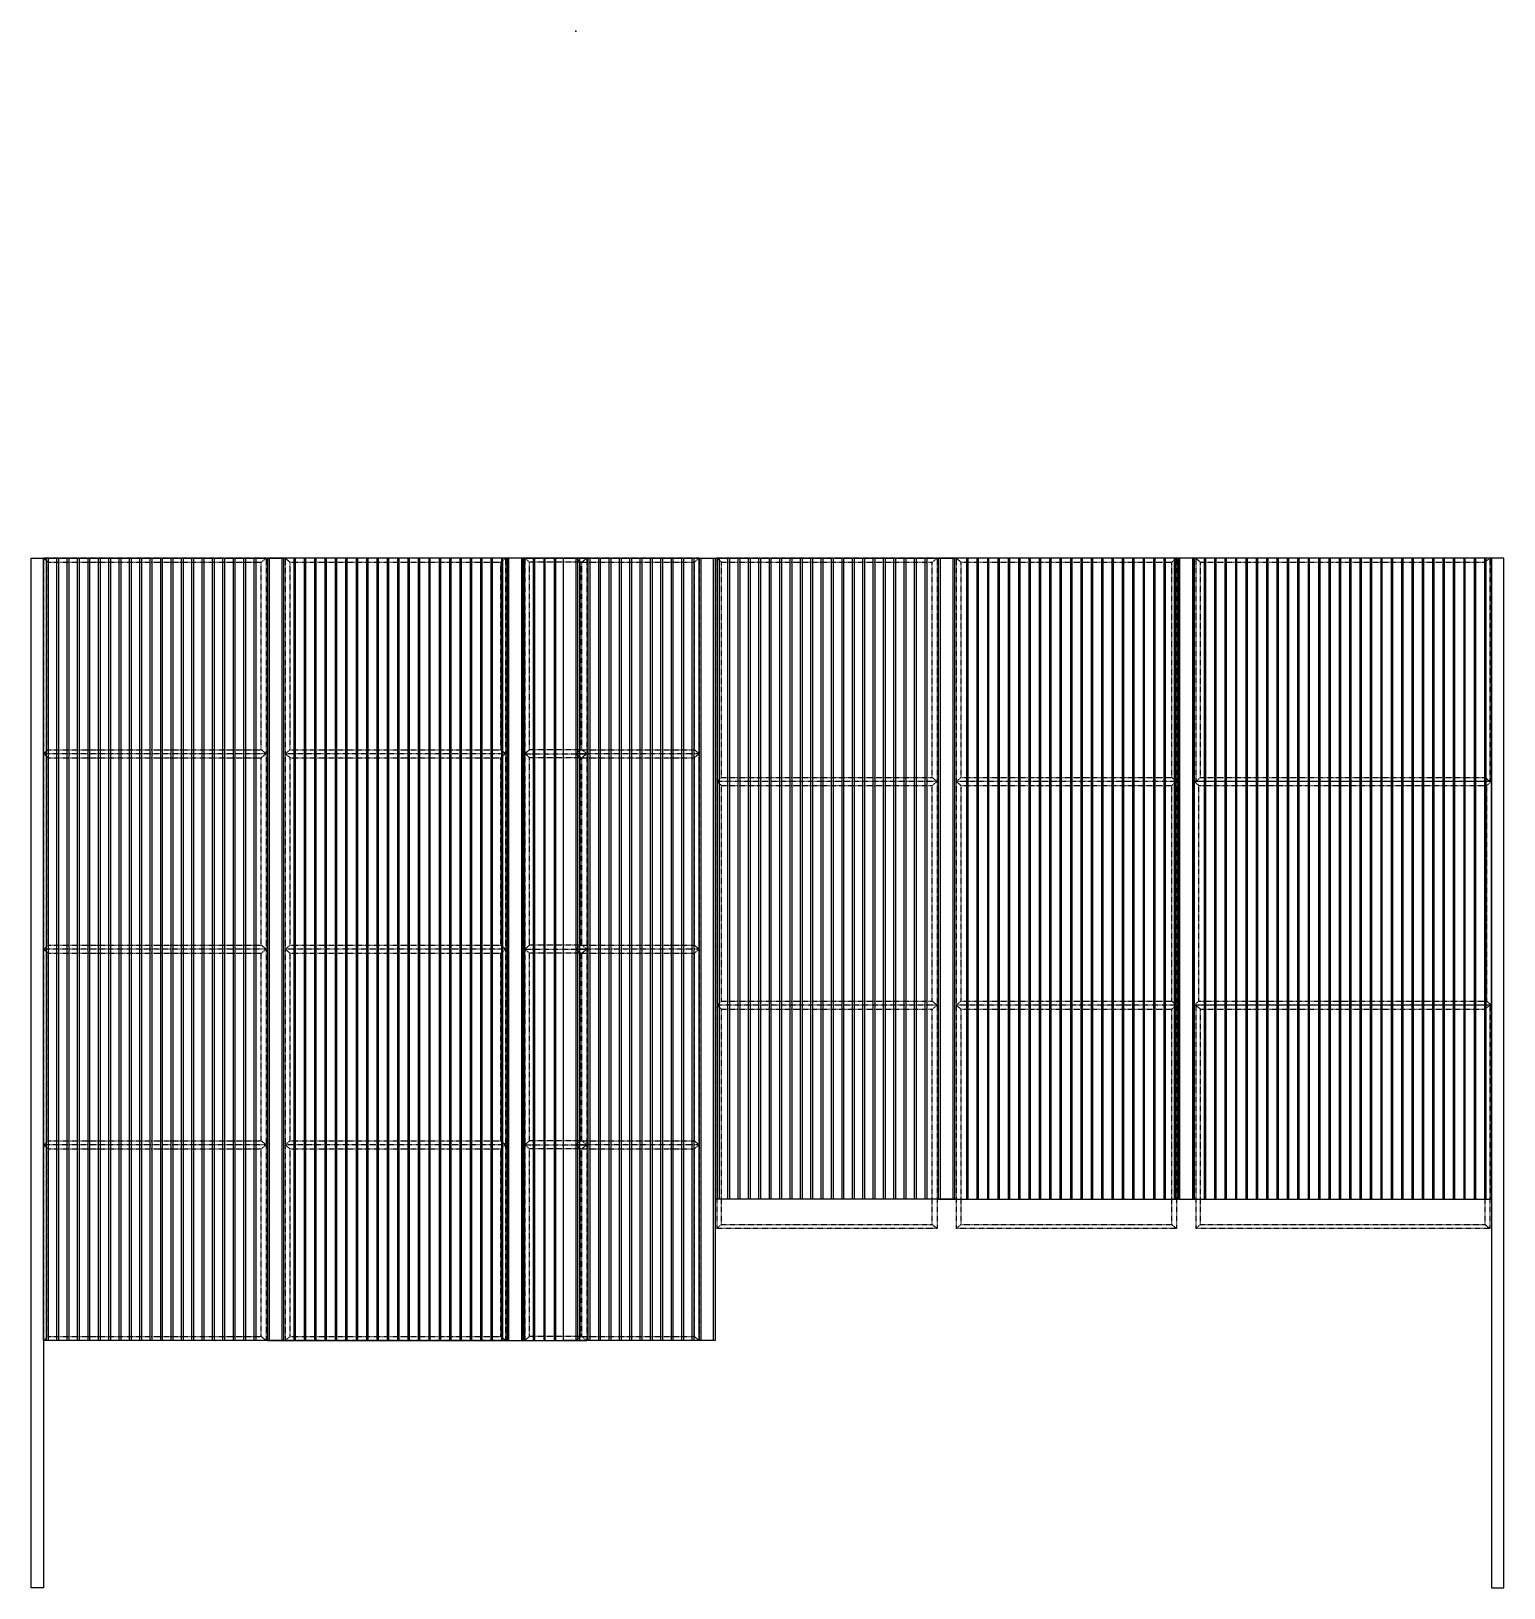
# Model space of a CAD drawing. Header units: millimetres. Extents: x -220592 to 404889, y -217665 to 38245.
# Drawn here: x 367685 to 376908, y -37400 to -27649 of the extents above; entities that cross this region are included whole.
import ezdxf

# ---------------------------------------------------------------- set-up
doc = ezdxf.new("R2010")
doc.units = ezdxf.units.MM
doc.linetypes.add('TA_HL_001.00000', pattern=[6.5, 3.55, -2.95])
for name, color, linetype in [('010 - ASPG_EXTR_MAIN_COLOR_2', 2, 'Continuous'), ('010 - ASPG_EXTR_SUB_COLOR_3', 3, 'Continuous'), ('010 - ASPG_EXTR_WIPEOUT_', 250, 'Continuous'), ('010 - ASPG_FRAMING_MAIN_COLOR_1', 1, 'Continuous'), ('010 - ASPG_FRAMING_SUB_COLOR_2', 2, 'Continuous'), ('010 - ASPG_FRAMING_SUB_COLOR_3', 3, 'Continuous')]:
    doc.layers.add(name, color=color, linetype=linetype)

# ---------------------------------------------------------------- blocks, each defined once
blk = doc.blocks.new('*U27267')
blk.add_wipeout([(50, 0), (1450, 0), (1450, 4015), (50, 4015)]).dxf.layer = '010 - ASPG_EXTR_WIPEOUT_'
at = {"layer": '010 - ASPG_EXTR_MAIN_COLOR_2'}
for points in [[(125, 0), (135.2, 0), (135.2, 4015), (125, 4015)], [(190, 0), (200.2, 0), (200.2, 4015), (190, 4015)], [(255, 0), (265.2, 0), (265.2, 4015), (255, 4015)], [(320, 0), (330.2, 0), (330.2, 4015), (320, 4015)], [(385, 0), (395.2, 0), (395.2, 4015), (385, 4015)], [(450, 0), (460.2, 0), (460.2, 4015), (450, 4015)], [(515, 0), (525.2, 0), (525.2, 4015), (515, 4015)], [(580, 0), (590.2, 0), (590.2, 4015), (580, 4015)], [(645, 0), (655.2, 0), (655.2, 4015), (645, 4015)], [(710, 0), (720.2, 0), (720.2, 4015), (710, 4015)], [(775, 0), (785.2, 0), (785.2, 4015), (775, 4015)], [(840, 0), (850.2, 0), (850.2, 4015), (840, 4015)], [(905, 0), (915.2, 0), (915.2, 4015), (905, 4015)], [(970, 0), (980.2, 0), (980.2, 4015), (970, 4015)], [(1035, 0), (1045.2, 0), (1045.2, 4015), (1035, 4015)], [(1100, 0), (1110.2, 0), (1110.2, 4015), (1100, 4015)], [(1165, 0), (1175.2, 0), (1175.2, 4015), (1165, 4015)], [(1230, 0), (1240.2, 0), (1240.2, 4015), (1230, 4015)], [(1295, 0), (1305.2, 0), (1305.2, 4015), (1295, 4015)], [(1360, 0), (1370.2, 0), (1370.2, 4015), (1360, 4015)]]:
    blk.add_lwpolyline(points, close=True, dxfattribs=at)
at = {"layer": '010 - ASPG_FRAMING_SUB_COLOR_2'}
blk.add_lwpolyline([(50, 0), (1450, 0), (1450, 4015), (50, 4015)], close=True, dxfattribs=at)
for points in [[(-50, 0), (50, 0), (50, 4015), (-50, 4015)], [(1450, 0), (1550, 0), (1550, 4015), (1450, 4015)]]:
    blk.add_wipeout(points).dxf.layer = '010 - ASPG_EXTR_WIPEOUT_'
at = {"layer": '010 - ASPG_EXTR_MAIN_COLOR_2'}
blk.add_lwpolyline([(1425, 0), (1435.2, 0), (1435.2, 4015), (1425, 4015)], close=True, dxfattribs=at)
at = {"layer": '010 - ASPG_FRAMING_MAIN_COLOR_1'}
for points in [[(-50, 0), (-40, 0), (-40, 4015), (-50, 4015)], [(40, 0), (50, 0), (50, 4015), (40, 4015)], [(1450, 0), (1460, 0), (1460, 4015), (1450, 4015)], [(1540, 0), (1550, 0), (1550, 4015), (1540, 4015)]]:
    blk.add_lwpolyline(points, close=True, dxfattribs=at)
at = {"layer": '010 - ASPG_FRAMING_SUB_COLOR_2'}
for points in [[(-50, 0), (50, 0), (50, 4015), (-50, 4015)], [(1450, 0), (1550, 0), (1550, 4015), (1450, 4015)]]:
    blk.add_lwpolyline(points, close=True, dxfattribs=at)
blk = doc.blocks.new('*U27568')
blk.add_wipeout([(50, 0), (821.3, 0), (821.3, 4900), (50, 4900)]).dxf.layer = '010 - ASPG_EXTR_WIPEOUT_'
at = {"layer": '010 - ASPG_EXTR_MAIN_COLOR_2'}
for points in [[(148.9, 0), (159.1, 0), (159.1, 4900), (148.9, 4900)], [(213.9, 0), (224.1, 0), (224.1, 4900), (213.9, 4900)], [(278.9, 0), (289.1, 0), (289.1, 4900), (278.9, 4900)], [(343.9, 0), (354.1, 0), (354.1, 4900), (343.9, 4900)], [(408.9, 0), (419.1, 0), (419.1, 4900), (408.9, 4900)], [(473.9, 0), (484.1, 0), (484.1, 4900), (473.9, 4900)], [(538.9, 0), (549.1, 0), (549.1, 4900), (538.9, 4900)], [(603.9, 0), (614.1, 0), (614.1, 4900), (603.9, 4900)], [(668.9, 0), (679.1, 0), (679.1, 4900), (668.9, 4900)], [(733.9, 0), (744.1, 0), (744.1, 4900), (733.9, 4900)], [(798.9, 0), (809.1, 0), (809.1, 4900), (798.9, 4900)]]:
    blk.add_lwpolyline(points, close=True, dxfattribs=at)
at = {"layer": '010 - ASPG_FRAMING_SUB_COLOR_2'}
blk.add_lwpolyline([(50, 0), (821.3, 0), (821.3, 4900), (50, 4900)], close=True, dxfattribs=at)
blk.add_wipeout([(-50, 0), (50, 0), (50, 4900), (-50, 4900)]).dxf.layer = '010 - ASPG_EXTR_WIPEOUT_'
at = {"layer": '010 - ASPG_EXTR_MAIN_COLOR_2'}
blk.add_lwpolyline([(83.9, 0), (94.1, 0), (94.1, 4900), (83.9, 4900)], close=True, dxfattribs=at)
at = {"layer": '010 - ASPG_FRAMING_MAIN_COLOR_1'}
for points in [[(-50, 0), (-40, 0), (-40, 4900), (-50, 4900)], [(40, 0), (50, 0), (50, 4900), (40, 4900)]]:
    blk.add_lwpolyline(points, close=True, dxfattribs=at)
at = {"layer": '010 - ASPG_FRAMING_SUB_COLOR_2'}
blk.add_lwpolyline([(-50, 0), (50, 0), (50, 4900), (-50, 4900)], close=True, dxfattribs=at)
blk = doc.blocks.new('*U27263')
blk.add_wipeout([(50, 0), (1450, 0), (1450, 4015), (50, 4015)]).dxf.layer = '010 - ASPG_EXTR_WIPEOUT_'
at = {"layer": '010 - ASPG_EXTR_MAIN_COLOR_2'}
for points in [[(125, 0), (135.2, 0), (135.2, 4015), (125, 4015)], [(190, 0), (200.2, 0), (200.2, 4015), (190, 4015)], [(255, 0), (265.2, 0), (265.2, 4015), (255, 4015)], [(320, 0), (330.2, 0), (330.2, 4015), (320, 4015)], [(385, 0), (395.2, 0), (395.2, 4015), (385, 4015)], [(450, 0), (460.2, 0), (460.2, 4015), (450, 4015)], [(515, 0), (525.2, 0), (525.2, 4015), (515, 4015)], [(580, 0), (590.2, 0), (590.2, 4015), (580, 4015)], [(645, 0), (655.2, 0), (655.2, 4015), (645, 4015)], [(710, 0), (720.2, 0), (720.2, 4015), (710, 4015)], [(775, 0), (785.2, 0), (785.2, 4015), (775, 4015)], [(840, 0), (850.2, 0), (850.2, 4015), (840, 4015)], [(905, 0), (915.2, 0), (915.2, 4015), (905, 4015)], [(970, 0), (980.2, 0), (980.2, 4015), (970, 4015)], [(1035, 0), (1045.2, 0), (1045.2, 4015), (1035, 4015)], [(1100, 0), (1110.2, 0), (1110.2, 4015), (1100, 4015)], [(1165, 0), (1175.2, 0), (1175.2, 4015), (1165, 4015)], [(1230, 0), (1240.2, 0), (1240.2, 4015), (1230, 4015)], [(1295, 0), (1305.2, 0), (1305.2, 4015), (1295, 4015)], [(1360, 0), (1370.2, 0), (1370.2, 4015), (1360, 4015)]]:
    blk.add_lwpolyline(points, close=True, dxfattribs=at)
at = {"layer": '010 - ASPG_FRAMING_SUB_COLOR_2'}
blk.add_lwpolyline([(50, 0), (1450, 0), (1450, 4015), (50, 4015)], close=True, dxfattribs=at)
for points in [[(-50, 0), (50, 0), (50, 4015), (-50, 4015)], [(1450, 0), (1550, 0), (1550, 4015), (1450, 4015)]]:
    blk.add_wipeout(points).dxf.layer = '010 - ASPG_EXTR_WIPEOUT_'
at = {"layer": '010 - ASPG_EXTR_MAIN_COLOR_2'}
blk.add_lwpolyline([(1425, 0), (1435.2, 0), (1435.2, 4015), (1425, 4015)], close=True, dxfattribs=at)
at = {"layer": '010 - ASPG_FRAMING_MAIN_COLOR_1'}
for points in [[(-50, 0), (-40, 0), (-40, 4015), (-50, 4015)], [(40, 0), (50, 0), (50, 4015), (40, 4015)], [(1450, 0), (1460, 0), (1460, 4015), (1450, 4015)], [(1540, 0), (1550, 0), (1550, 4015), (1540, 4015)]]:
    blk.add_lwpolyline(points, close=True, dxfattribs=at)
at = {"layer": '010 - ASPG_FRAMING_SUB_COLOR_2'}
for points in [[(-50, 0), (50, 0), (50, 4015), (-50, 4015)], [(1450, 0), (1550, 0), (1550, 4015), (1450, 4015)]]:
    blk.add_lwpolyline(points, close=True, dxfattribs=at)
blk = doc.blocks.new('*U27264')
blk.add_wipeout([(50, 0), (1912.3, 0), (1912.3, 4015), (50, 4015)]).dxf.layer = '010 - ASPG_EXTR_WIPEOUT_'
at = {"layer": '010 - ASPG_EXTR_MAIN_COLOR_2'}
for points in [[(113.3, 0), (123.5, 0), (123.5, 4015), (113.3, 4015)], [(178.3, 0), (188.5, 0), (188.5, 4015), (178.3, 4015)], [(243.3, 0), (253.5, 0), (253.5, 4015), (243.3, 4015)], [(308.3, 0), (318.5, 0), (318.5, 4015), (308.3, 4015)], [(373.3, 0), (383.5, 0), (383.5, 4015), (373.3, 4015)], [(438.3, 0), (448.5, 0), (448.5, 4015), (438.3, 4015)], [(503.3, 0), (513.5, 0), (513.5, 4015), (503.3, 4015)], [(568.3, 0), (578.5, 0), (578.5, 4015), (568.3, 4015)], [(633.3, 0), (643.5, 0), (643.5, 4015), (633.3, 4015)], [(698.3, 0), (708.5, 0), (708.5, 4015), (698.3, 4015)], [(763.3, 0), (773.5, 0), (773.5, 4015), (763.3, 4015)], [(828.3, 0), (838.5, 0), (838.5, 4015), (828.3, 4015)], [(893.3, 0), (903.5, 0), (903.5, 4015), (893.3, 4015)], [(958.3, 0), (968.5, 0), (968.5, 4015), (958.3, 4015)], [(1023.3, 0), (1033.5, 0), (1033.5, 4015), (1023.3, 4015)], [(1088.3, 0), (1098.5, 0), (1098.5, 4015), (1088.3, 4015)], [(1153.3, 0), (1163.5, 0), (1163.5, 4015), (1153.3, 4015)], [(1218.3, 0), (1228.5, 0), (1228.5, 4015), (1218.3, 4015)], [(1283.3, 0), (1293.5, 0), (1293.5, 4015), (1283.3, 4015)], [(1348.3, 0), (1358.5, 0), (1358.5, 4015), (1348.3, 4015)], [(1413.3, 0), (1423.5, 0), (1423.5, 4015), (1413.3, 4015)], [(1478.3, 0), (1488.5, 0), (1488.5, 4015), (1478.3, 4015)], [(1543.3, 0), (1553.5, 0), (1553.5, 4015), (1543.3, 4015)], [(1608.3, 0), (1618.5, 0), (1618.5, 4015), (1608.3, 4015)], [(1673.3, 0), (1683.5, 0), (1683.5, 4015), (1673.3, 4015)], [(1738.3, 0), (1748.5, 0), (1748.5, 4015), (1738.3, 4015)], [(1803.3, 0), (1813.5, 0), (1813.5, 4015), (1803.3, 4015)], [(1868.3, 0), (1878.5, 0), (1878.5, 4015), (1868.3, 4015)]]:
    blk.add_lwpolyline(points, close=True, dxfattribs=at)
at = {"layer": '010 - ASPG_FRAMING_SUB_COLOR_2'}
blk.add_lwpolyline([(50, 0), (1912.3, 0), (1912.3, 4015), (50, 4015)], close=True, dxfattribs=at)
blk.add_wipeout([(-50, 0), (50, 0), (50, 4015), (-50, 4015)]).dxf.layer = '010 - ASPG_EXTR_WIPEOUT_'
at = {"layer": '010 - ASPG_FRAMING_MAIN_COLOR_1'}
for points in [[(-50, 0), (-40, 0), (-40, 4015), (-50, 4015)], [(40, 0), (50, 0), (50, 4015), (40, 4015)]]:
    blk.add_lwpolyline(points, close=True, dxfattribs=at)
at = {"layer": '010 - ASPG_FRAMING_SUB_COLOR_2'}
blk.add_lwpolyline([(-50, 0), (50, 0), (50, 4015), (-50, 4015)], close=True, dxfattribs=at)
blk = doc.blocks.new('*U27563')
blk.add_wipeout([(50, 0), (1450, 0), (1450, 4900), (50, 4900)]).dxf.layer = '010 - ASPG_EXTR_WIPEOUT_'
at = {"layer": '010 - ASPG_EXTR_SUB_COLOR_3'}
for points in [[(113.3, 0), (123.5, 0), (123.5, 4900), (113.3, 4900)], [(178.3, 0), (188.5, 0), (188.5, 4900), (178.3, 4900)], [(243.3, 0), (253.5, 0), (253.5, 4900), (243.3, 4900)], [(308.3, 0), (318.5, 0), (318.5, 4900), (308.3, 4900)], [(373.3, 0), (383.5, 0), (383.5, 4900), (373.3, 4900)], [(438.3, 0), (448.5, 0), (448.5, 4900), (438.3, 4900)], [(503.3, 0), (513.5, 0), (513.5, 4900), (503.3, 4900)], [(568.3, 0), (578.5, 0), (578.5, 4900), (568.3, 4900)], [(633.3, 0), (643.5, 0), (643.5, 4900), (633.3, 4900)], [(698.3, 0), (708.5, 0), (708.5, 4900), (698.3, 4900)], [(763.3, 0), (773.5, 0), (773.5, 4900), (763.3, 4900)], [(828.3, 0), (838.5, 0), (838.5, 4900), (828.3, 4900)], [(893.3, 0), (903.5, 0), (903.5, 4900), (893.3, 4900)], [(958.3, 0), (968.5, 0), (968.5, 4900), (958.3, 4900)], [(1023.3, 0), (1033.5, 0), (1033.5, 4900), (1023.3, 4900)], [(1088.3, 0), (1098.5, 0), (1098.5, 4900), (1088.3, 4900)], [(1153.3, 0), (1163.5, 0), (1163.5, 4900), (1153.3, 4900)], [(1218.3, 0), (1228.5, 0), (1228.5, 4900), (1218.3, 4900)], [(1283.3, 0), (1293.5, 0), (1293.5, 4900), (1283.3, 4900)], [(1348.3, 0), (1358.5, 0), (1358.5, 4900), (1348.3, 4900)]]:
    blk.add_lwpolyline(points, close=True, dxfattribs=at)
at = {"layer": '010 - ASPG_FRAMING_SUB_COLOR_2'}
blk.add_lwpolyline([(50, 0), (1450, 0), (1450, 4900), (50, 4900)], close=True, dxfattribs=at)
for points in [[(-50, 0), (50, 0), (50, 4900), (-50, 4900)], [(1450, 0), (1550, 0), (1550, 4900), (1450, 4900)]]:
    blk.add_wipeout(points).dxf.layer = '010 - ASPG_EXTR_WIPEOUT_'
at = {"layer": '010 - ASPG_EXTR_SUB_COLOR_3'}
blk.add_lwpolyline([(1413.3, 0), (1423.5, 0), (1423.5, 4900), (1413.3, 4900)], close=True, dxfattribs=at)
at = {"layer": '010 - ASPG_FRAMING_SUB_COLOR_2'}
for points in [[(-50, 0), (50, 0), (50, 4900), (-50, 4900)], [(-50, 0), (-40, 0), (-40, 4900), (-50, 4900)], [(40, 0), (50, 0), (50, 4900), (40, 4900)], [(1450, 0), (1550, 0), (1550, 4900), (1450, 4900)], [(1450, 0), (1460, 0), (1460, 4900), (1450, 4900)], [(1540, 0), (1550, 0), (1550, 4900), (1540, 4900)]]:
    blk.add_lwpolyline(points, close=True, dxfattribs=at)
blk = doc.blocks.new('*U27564')
blk.add_wipeout([(50, 0), (1454, 0), (1454, 4900), (50, 4900)]).dxf.layer = '010 - ASPG_EXTR_WIPEOUT_'
at = {"layer": '010 - ASPG_EXTR_SUB_COLOR_3'}
for points in [[(125, 0), (135.2, 0), (135.2, 4900), (125, 4900)], [(190, 0), (200.2, 0), (200.2, 4900), (190, 4900)], [(255, 0), (265.2, 0), (265.2, 4900), (255, 4900)], [(320, 0), (330.2, 0), (330.2, 4900), (320, 4900)], [(385, 0), (395.2, 0), (395.2, 4900), (385, 4900)], [(450, 0), (460.2, 0), (460.2, 4900), (450, 4900)], [(515, 0), (525.2, 0), (525.2, 4900), (515, 4900)], [(580, 0), (590.2, 0), (590.2, 4900), (580, 4900)], [(645, 0), (655.2, 0), (655.2, 4900), (645, 4900)], [(710, 0), (720.2, 0), (720.2, 4900), (710, 4900)], [(775, 0), (785.2, 0), (785.2, 4900), (775, 4900)], [(840, 0), (850.2, 0), (850.2, 4900), (840, 4900)], [(905, 0), (915.2, 0), (915.2, 4900), (905, 4900)], [(970, 0), (980.2, 0), (980.2, 4900), (970, 4900)], [(1035, 0), (1045.2, 0), (1045.2, 4900), (1035, 4900)], [(1100, 0), (1110.2, 0), (1110.2, 4900), (1100, 4900)], [(1165, 0), (1175.2, 0), (1175.2, 4900), (1165, 4900)], [(1230, 0), (1240.2, 0), (1240.2, 4900), (1230, 4900)], [(1295, 0), (1305.2, 0), (1305.2, 4900), (1295, 4900)], [(1360, 0), (1370.2, 0), (1370.2, 4900), (1360, 4900)], [(1425, 0), (1435.2, 0), (1435.2, 4900), (1425, 4900)]]:
    blk.add_lwpolyline(points, close=True, dxfattribs=at)
at = {"layer": '010 - ASPG_FRAMING_SUB_COLOR_2'}
blk.add_lwpolyline([(50, 0), (1454, 0), (1454, 4900), (50, 4900)], close=True, dxfattribs=at)
blk.add_wipeout([(-50, 0), (50, 0), (50, 4900), (-50, 4900)]).dxf.layer = '010 - ASPG_EXTR_WIPEOUT_'
for points in [[(-50, 0), (50, 0), (50, 4900), (-50, 4900)], [(-50, 0), (-40, 0), (-40, 4900), (-50, 4900)], [(40, 0), (50, 0), (50, 4900), (40, 4900)]]:
    blk.add_lwpolyline(points, close=True, dxfattribs=at)
blk = doc.blocks.new('*U28901')
blk.add_wipeout([(50, 0), (448, 0), (448, 4900), (50, 4900)]).dxf.layer = '010 - ASPG_EXTR_WIPEOUT_'
at = {"layer": '010 - ASPG_EXTR_SUB_COLOR_3'}
for points in [[(113.4, 0), (123.6, 0), (123.6, 4900), (113.4, 4900)], [(178.4, 0), (188.6, 0), (188.6, 4900), (178.4, 4900)], [(243.4, 0), (253.6, 0), (253.6, 4900), (243.4, 4900)]]:
    blk.add_lwpolyline(points, close=True, dxfattribs=at)
at = {"layer": '010 - ASPG_FRAMING_SUB_COLOR_2'}
blk.add_lwpolyline([(50, 0), (448, 0), (448, 4900), (50, 4900)], close=True, dxfattribs=at)
blk.add_wipeout([(-50, 0), (50, 0), (50, 4900), (-50, 4900)]).dxf.layer = '010 - ASPG_EXTR_WIPEOUT_'
at = {"layer": '010 - ASPG_EXTR_SUB_COLOR_3'}
blk.add_lwpolyline([(48.4, 0), (58.6, 0), (58.6, 4900), (48.4, 4900)], close=True, dxfattribs=at)
at = {"layer": '010 - ASPG_FRAMING_SUB_COLOR_2'}
for points in [[(-50, 0), (50, 0), (50, 4900), (-50, 4900)], [(-50, 0), (-40, 0), (-40, 4900), (-50, 4900)], [(40, 0), (50, 0), (50, 4900), (40, 4900)]]:
    blk.add_lwpolyline(points, close=True, dxfattribs=at)
blk = doc.blocks.new('*U28580')
blk.add_wipeout([(0, 0), (77.5, 0), (77.5, 6450), (0, 6450)])
at = {"color": 0}
blk.add_lwpolyline([(0, 0), (77.5, 0), (77.5, 6450), (0, 6450)], close=True, dxfattribs=at)
blk = doc.blocks.new('*U27569')
blk.add_wipeout([(0, 0), (77.6, 0), (77.6, 4900), (0, 4900)])
at = {"color": 0}
blk.add_lwpolyline([(0, 0), (77.6, 0), (77.6, 4900), (0, 4900)], close=True, dxfattribs=at)
blk = doc.blocks.new('*U28787')
at = {"layer": '010 - ASPG_FRAMING_SUB_COLOR_3', "linetype": 'ByBlock'}
for points in [[(0, 0), (0, 771.3), (25, 741.3), (25, 30), (0, 0)], [(1225, 771.3), (0, 771.3), (25, 741.3), (1200, 741.3)], [(1225, 0), (1225, 771.3), (1200, 741.3), (1200, 30), (1225, 0)], [(25, 30), (1200, 30), (1225, 0), (0, 0), (25, 30)]]:
    blk.add_lwpolyline(points, close=True, dxfattribs=at)
blk = doc.blocks.new('*U28789')
at = {"layer": '010 - ASPG_FRAMING_SUB_COLOR_3', "linetype": 'ByBlock'}
for points in [[(0, 0), (0, 1380), (25, 1350), (25, 30), (0, 0)], [(1400, 1380), (0, 1380), (25, 1350), (1375, 1350)], [(1400, 0), (1400, 1380), (1375, 1350), (1375, 30), (1400, 0)], [(25, 30), (1375, 30), (1400, 0), (0, 0), (25, 30)]]:
    blk.add_lwpolyline(points, close=True, dxfattribs=at)
blk = doc.blocks.new('*U28790')
at = {"layer": '010 - ASPG_FRAMING_SUB_COLOR_3', "linetype": 'ByBlock'}
for points in [[(0, 0), (0, 1380), (25, 1350), (25, 30), (0, 0)], [(1400, 1380), (0, 1380), (25, 1350), (1375, 1350)], [(1400, 0), (1400, 1380), (1375, 1350), (1375, 30), (1400, 0)], [(25, 30), (1375, 30), (1400, 0), (0, 0), (25, 30)]]:
    blk.add_lwpolyline(points, close=True, dxfattribs=at)
blk = doc.blocks.new('*U28791')
at = {"layer": '010 - ASPG_FRAMING_SUB_COLOR_3', "linetype": 'ByBlock'}
for points in [[(0, 0), (0, 1842.3), (25, 1812.3), (25, 30), (0, 0)], [(1400, 1842.3), (0, 1842.3), (25, 1812.3), (1375, 1812.3)], [(1400, 0), (1400, 1842.3), (1375, 1812.3), (1375, 30), (1400, 0)], [(25, 30), (1375, 30), (1400, 0), (0, 0), (25, 30)]]:
    blk.add_lwpolyline(points, close=True, dxfattribs=at)
blk = doc.blocks.new('*U28788')
at = {"layer": '010 - ASPG_FRAMING_SUB_COLOR_3', "linetype": 'ByBlock'}
for points in [[(0, 0), (0, 1862.3), (25, 1832.3), (25, 30), (0, 0)], [(1400, 1862.3), (0, 1862.3), (25, 1832.3), (1375, 1832.3)], [(1400, 0), (1400, 1862.3), (1375, 1832.3), (1375, 30), (1400, 0)], [(25, 30), (1375, 30), (1400, 0), (0, 0), (25, 30)]]:
    blk.add_lwpolyline(points, close=True, dxfattribs=at)
blk = doc.blocks.new('*U28900')
at = {"layer": '010 - ASPG_FRAMING_SUB_COLOR_3', "linetype": 'ByBlock'}
for points in [[(0, 0), (0, 1380), (25, 1350), (25, 30), (0, 0)], [(1225, 1380), (0, 1380), (25, 1350), (1200, 1350)], [(1225, 0), (1225, 1380), (1200, 1350), (1200, 30), (1225, 0)], [(25, 30), (1200, 30), (1225, 0), (0, 0), (25, 30)]]:
    blk.add_lwpolyline(points, close=True, dxfattribs=at)
blk = doc.blocks.new('*U28899')
at = {"layer": '010 - ASPG_FRAMING_SUB_COLOR_3', "linetype": 'ByBlock'}
for points in [[(0, 0), (0, 1394.3), (25, 1364.3), (25, 30), (0, 0)], [(1225, 1394.3), (0, 1394.3), (25, 1364.3), (1200, 1364.3)], [(1225, 0), (1225, 1394.3), (1200, 1364.3), (1200, 30), (1225, 0)], [(25, 30), (1200, 30), (1225, 0), (0, 0), (25, 30)]]:
    blk.add_lwpolyline(points, close=True, dxfattribs=at)
blk = doc.blocks.new('*U28902')
at = {"layer": '010 - ASPG_FRAMING_SUB_COLOR_3', "linetype": 'ByBlock'}
for points in [[(0, 0), (0, 388), (25, 358), (25, 30), (0, 0)], [(1225, 388), (0, 388), (25, 358), (1200, 358)], [(1225, 0), (1225, 388), (1200, 358), (1200, 30), (1225, 0)], [(25, 30), (1200, 30), (1225, 0), (0, 0), (25, 30)]]:
    blk.add_lwpolyline(points, close=True, dxfattribs=at)
blk = doc.blocks.new('W-1-PP18-ST_ENT2_20260409-210831_PP18_ENT2_ASPG_ELE2')
blk.add_point((3861.7, 115840.7))
at = {"color": 1, "xscale": -1}
blk.add_blockref('*U28580', (527, 106090), dxfattribs=at)
blk.add_blockref('*U27563', (1981, 107640))
at = {"rotation": 2.61259725053975e-05}
blk.add_blockref('*U27263', (6183, 108525), dxfattribs=at)
at = {"xscale": -1}
blk.add_blockref('*U27564', (1981, 107640), dxfattribs=at)
for name, p in [('*U28901', (3481, 107640)), ('*U27264', (7683, 108525))]:
    blk.add_blockref(name, p)
at = {"xscale": -1, "rotation": 2.61259725053975e-05}
blk.add_blockref('*U27267', (6183, 108525), dxfattribs=at)
blk.add_point((1602.8, 107640))
at = {"linetype": 'TA_HL_001.00000', "rotation": 90}
for name, p in [('*U28899', (1921, 111315)), ('*U28900', (3421, 111315)), ('*U28790', (7623, 111140)), ('*U28899', (1921, 110090)), ('*U28900', (3421, 110090)), ('*U28790', (7623, 109740)), ('*U28899', (1921, 108865)), ('*U28900', (3421, 108865)), ('*U28790', (7623, 108340)), ('*U28899', (1921, 107640)), ('*U28900', (3421, 107640))]:
    blk.add_blockref(name, p, dxfattribs=at)
at = {"xscale": -1}
blk.add_blockref('*U27568', (4683, 107640), dxfattribs=at)
at = {"color": 1}
blk.add_blockref('*U28580', (9595.3, 106090), dxfattribs=at)
at = {"color": 1, "xscale": -1}
blk.add_blockref('*U27569', (3861.7, 107640), dxfattribs=at)
at = {"linetype": 'TA_HL_001.00000', "rotation": 90}
for name, p in [('*U28789', (6123, 111140)), ('*U28791', (9585.3, 111140)), ('*U28789', (6123, 109740)), ('*U28788', (9595.3, 109740)), ('*U28789', (6123, 108340)), ('*U28791', (9585.3, 108340))]:
    blk.add_blockref(name, p, dxfattribs=at)
at = {"linetype": 'TA_HL_001.00000', "xscale": -1, "rotation": 270}
for p in [(3541, 111315), (3541, 110090), (3541, 108865), (3541, 107640)]:
    blk.add_blockref('*U28902', p, dxfattribs=at)
at = {"linetype": 'TA_HL_001.00000', "rotation": 90}
for p in [(4633, 111315), (4633, 110090), (4633, 108865), (4633, 107640)]:
    blk.add_blockref('*U28787', p, dxfattribs=at)

msp = doc.modelspace()

# ---------------------------------------------------------------- block references
msp.add_blockref('W-1-PP18-ST_ENT2_20260409-210831_PP18_ENT2_ASPG_ELE2', (367235.1932, -143489.7406))

doc.saveas('drawing.dxf')
